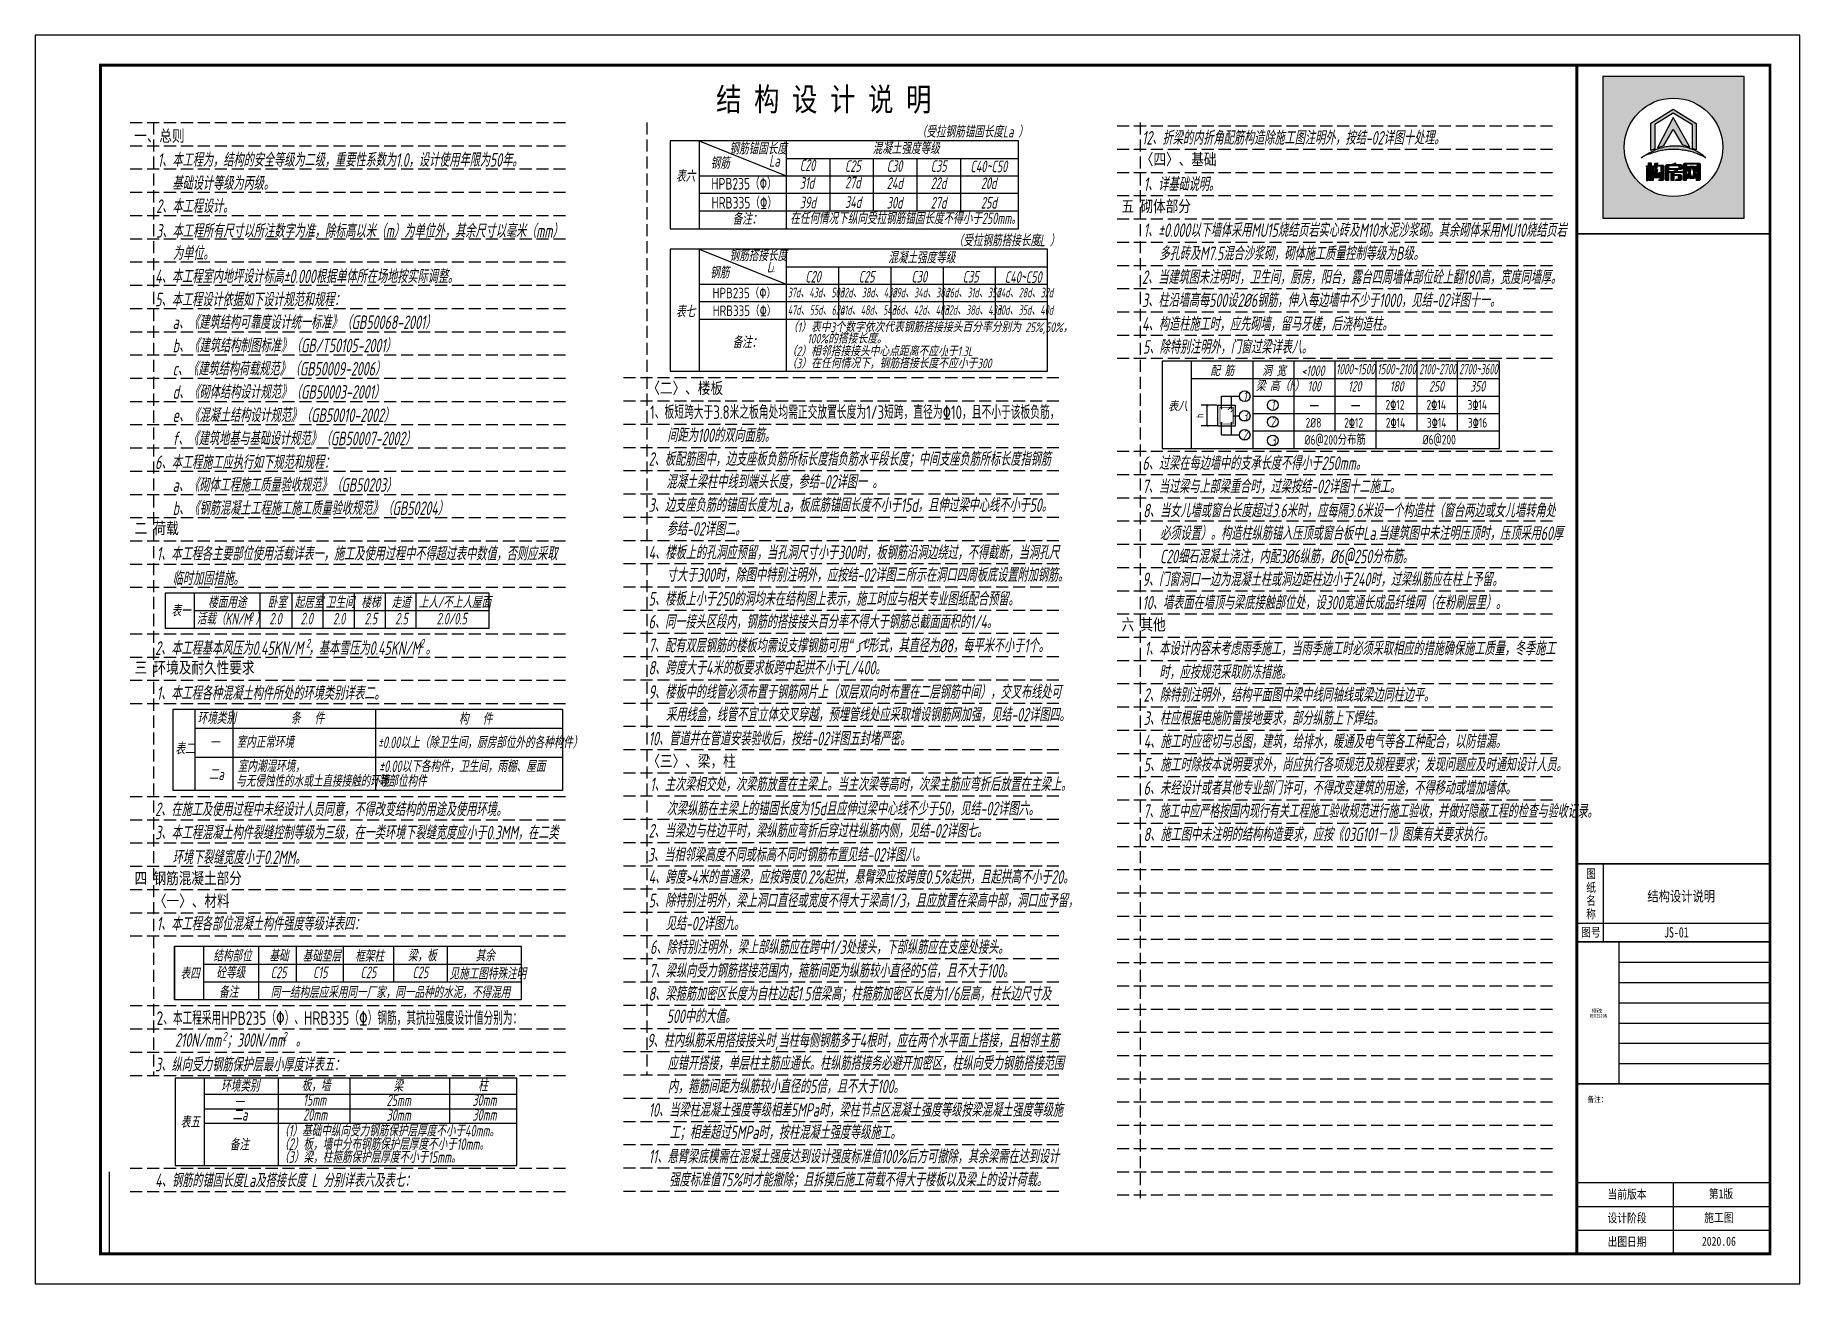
# Model space of a CAD drawing. Header units: millimetres. Extents: x -807114 to 558292, y -468455 to -61603.
# Drawn here: x -362413 to -325947, y -254641 to -228857 of the extents above; entities that cross this region are included whole.
import ezdxf
from ezdxf.enums import TextEntityAlignment as Align

# ---------------------------------------------------------------- set-up
doc = ezdxf.new("R2010")
doc.units = ezdxf.units.MM
doc.header["$LTSCALE"] = 1000
doc.linetypes.add('DASH', pattern=[0.35, 0.25, -0.1])
for name, color, linetype in [('1-剖面钢筋', 30, 'Continuous'), ('2-OTHER', 7, 'Continuous'), ('DIM_IDEN', 3, 'Continuous'), ('PUB_DIM', 3, 'Continuous'), ('PUB_TEXT', 3, 'Continuous'), ('PUB_TITLE', 4, 'Continuous'), ('建-文字', 7, 'Continuous'), ('标注1', 7, 'Continuous')]:
    doc.layers.add(name, color=color, linetype=linetype)
doc.styles.add('DIM_FONT', font='tssdeng.shx', dxfattribs={"width": 0.7, "bigfont": 'tssdchn.shx'})
doc.styles.add('LL', font='tssdeng.shx', dxfattribs={"width": 0.7, "height": 5, "bigfont": 'tssdchn.shx'})
doc.styles.add('TEXT', font='gbeitc.shx', dxfattribs={"width": 0.85, "bigfont": 'hztxt.shx'})
doc.styles.add('uni-黑体', font='simhei.ttf')
doc.styles.add('ZDBOX', font='simsun.ttc', dxfattribs={"width": 0.7})
doc.styles.add('宋体', font='simsun.ttc', dxfattribs={"width": 0.8})
doc.styles.add('黑体', font='', dxfattribs={"width": 0.85})
doc.styles.get('黑体').set_extended_font_data('SimHei')
doc.dimstyles.new('DIMN50', dxfattribs={"dimscale": 0.5, "dimtxt": 300, "dimasz": 100, "dimexe": 250, "dimexo": 300, "dimgap": 150, "dimtad": 1, "dimdec": 0, "dimzin": 0, "dimdsep": 46, "dimtxsty": 'DIM_FONT', "dimblk": 'ARCHTICK', "dimcen": 0.09, "dimclrt": 7, "dimazin": 2, "dimtfac": 1, "dimtdec": 0, "dimtix": 1, "dimtmove": 2, "dimatfit": 3, "dimfxl": 1, "dimtolj": 1, "dimtzin": 0, "dimarcsym": 0})

msp = doc.modelspace()

# ---------------------------------------------------------------- texts
at = {"style": 'ZDBOX', "width": 0.8}
for s, height, p in [('图', 184.2, (-330258, -246175.1)), ('纸', 184.2, (-330258, -246452.9)), ('名', 184.2, (-330258, -246721.3)), ('称', 184.2, (-330258, -247003.6)), ('图号', 184.17, (-330261.7, -247383.5)), ('备注：', 122.78, (-330126.8, -250830.7))]:
    msp.add_text(s, height=height, dxfattribs=at).set_placement(p, align=Align.MIDDLE)
for s, p in [('当前版本', (-329917, -252883.6)), ('第1版', (-327823.6, -252875.2)), ('设计阶段', (-329917, -253374.8)), ('施工图', (-327919.7, -253366.3)), ('出图日期', (-329917, -253865.9)), ('2020.06', (-327967.8, -253857.5))]:
    msp.add_text(s, height=184.17, dxfattribs=at).set_placement(p)
at = {"layer": 'PUB_TEXT'}
for s, height, style, width, p in [('结 构 设 计 说 明', 480, '宋体', 0.8, (-348341.9, -230419.5)), ('在任何情况下纵向受拉钢筋锚固长度不得小于250mm。', 240, 'TEXT', 0.75, (-346812.7, -232757.1)), ('4、本工程室内地坪设计标高%%P0.000根据单体所在场地按实际调整。', 280, 'TEXT', 0.75, (-359936.6, -233975.9))]:
    msp.add_text(s, height=height, dxfattribs=dict(at, style=style, width=width)).set_placement(p)
at = {"layer": 'PUB_TEXT', "color": 3, "style": '黑体', "width": 0.8}
for s, p in [('一、总则', (-360368.9, -231052.8)), ('〈四〉、基础', (-339564.5, -231537.6)), ('五 砌体部分', (-339962.6, -232505.8)), ('〈二〉、楼板', (-349762.9, -236261.6)), ('二 荷载', (-360359.4, -239155.8)), ('六 其他', (-339962.6, -241145.8)), ('三 环境及耐久性要求', (-360359.4, -242035.8)), ('〈三〉、梁，柱', (-349762.9, -243967)), ('四 钢筋混凝土部分', (-360359.4, -246385.8)), ('〈一〉、材料', (-359961.3, -246853.5))]:
    msp.add_text(s, height=238.99, dxfattribs=at).set_placement(p)
at = {"layer": 'PUB_TEXT', "color": 0}
for s, height, style, width, p in [('（受拉钢筋锚固长度La ）', 240, 'TEXT', 0.75, (-344197.4, -230966.9)), ('12、折梁的内折角配筋构造除施工图注明外，按结-02详图十处理。', 280, 'TEXT', 0.75, (-339539.8, -231114.5)), ('钢筋锚固长度', 240, 'TEXT', 0.75, (-348069.7, -231316.6)), ('混凝土强度等级', 240, 'TEXT', 0.75, (-345109.4, -231310.9)), ('1、本工程为，结构的安全等级为二级，重要性系数为1.0，设计使用年限为50年。', 280, 'TEXT', 0.75, (-359882.9, -231570.7)), ('钢筋', 240, 'TEXT', 0.75, (-348458.3, -231614.4)), ('La', 240, 'TEXT', 0.75, (-347245.6, -231570.7)), ('C20', 240, 'TEXT', 0.75, (-346612.7, -231660.1)), ('C25', 240, 'TEXT', 0.75, (-345679.6, -231678.1)), ('C30', 240, 'TEXT', 0.75, (-344815.2, -231678.1)), ('C35', 240, 'TEXT', 0.75, (-343907.1, -231678.1)), ('C40~C50', 240, 'TEXT', 0.75, (-343086.9, -231685.6)), ('基础设计等级为丙级。', 280, 'TEXT', 0.75, (-359583, -232050.7)), ('表六', 240, 'TEXT', 0.75, (-349172.3, -231885.5)), ('HPB235（%%130）', 240, 'LL', 0.75, (-348440.4, -232042.5)), ('31d', 240, 'TEXT', 0.75, (-346612.7, -232026.9)), ('27d', 240, 'TEXT', 0.75, (-345678, -232018.2)), ('24d', 240, 'TEXT', 0.75, (-344815.2, -232031.3)), ('22d', 240, 'TEXT', 0.75, (-343907.1, -232031.3)), ('20d', 240, 'TEXT', 0.75, (-342869.5, -232031.3)), ('1、详基础说明。', 280, 'TEXT', 0.75, (-339507.2, -232071.9)), ('2、本工程设计。', 280, 'TEXT', 0.75, (-359914.9, -232526.4)), ('HRB335（%%131）', 240, 'LL', 0.75, (-348437.2, -232435.2)), ('39d', 240, 'TEXT', 0.75, (-346612.7, -232431)), ('34d', 240, 'TEXT', 0.75, (-345678, -232422.4)), ('30d', 240, 'TEXT', 0.75, (-344815.2, -232435.4)), ('27d', 240, 'TEXT', 0.75, (-343907.1, -232435.4)), ('25d', 240, 'TEXT', 0.75, (-342869.5, -232435.4)), ('备注：', 240, 'TEXT', 0.75, (-348003.1, -232769)), ('3、本工程所有尺寸以所注数字为准，除标高以米（m）为单位外，其余尺寸以毫米（mm）', 280, 'TEXT', 0.75, (-359915.4, -233037.3)), ('（受拉钢筋搭接长度L ）', 240, 'TEXT', 0.75, (-343434.6, -233213.9)), ('1、%%p0.000以下墙体采用MU15烧结页岩实心砖及M10水泥沙浆砌。其余砌体采用MU10烧结页岩', 280, 'TEXT', 0.75, (-339507.2, -233021.3)), ('为单位。', 280, 'TEXT', 0.75, (-359570.6, -233495.9)), ('钢筋搭接长度', 240, 'TEXT', 0.75, (-348065.8, -233520.2)), ('混凝土强度等级', 240, 'TEXT', 0.75, (-344786.9, -233567.5)), ('L', 126, 'TEXT', 0.82, (-341680.4, -233208.6)), ('多孔砖及M7.5混合沙浆砌，砌体施工质量控制等级为B级。', 280, 'TEXT', 0.75, (-339184.4, -233502.8)), ('钢筋', 240, 'TEXT', 0.75, (-348468.3, -233876.9)), ('L', 216, 'TEXT', 0.85, (-347290.7, -233751.6)), ('L', 126, 'TEXT', 0.82, (-347195.3, -233748.5)), ('C20', 240, 'TEXT', 0.75, (-346498.1, -233963.4)), ('C25', 240, 'TEXT', 0.75, (-345396.1, -233963.4)), ('C30', 240, 'TEXT', 0.75, (-344305.5, -233963.4)), ('C35', 240, 'TEXT', 0.75, (-343245.3, -233963.4)), ('C40~C50', 240, 'TEXT', 0.75, (-342376.2, -233971.3)), ('2、当建筑图未注明时，卫生间，厨房，阳台，露台四周墙体部位砼上翻180高，宽度同墙厚。', 280, 'TEXT', 0.75, (-339539.8, -233992.9)), ('HPB235（%%130）', 216, 'LL', 0.8, (-348414.9, -234287.8)), ('37d、43d、50d', 198, 'TEXT', 0.7, (-346863.4, -234270.1)), ('32d、38d、43d', 198, 'TEXT', 0.7, (-345778.3, -234270.1)), ('29d、34d、38d', 198, 'TEXT', 0.7, (-344698.3, -234270.1)), ('26d、31d、35d', 198, 'TEXT', 0.7, (-343597.9, -234270.1)), ('24d、28d、32d', 198, 'TEXT', 0.7, (-342539.6, -234270.1)), ('5、本工程设计依据如下设计规范和规程：', 280, 'TEXT', 0.75, (-359936.6, -234455.9)), ('表七', 240, 'TEXT', 0.75, (-349172.3, -234683.2)), ('HRB335（%%131）', 216, 'LL', 0.8, (-348411.8, -234652.9)), ('47d、55d、62d', 198, 'TEXT', 0.7, (-346863.4, -234630.1)), ('41d、48d、54d', 198, 'TEXT', 0.7, (-345783.4, -234630.1)), ('36d、42d、48d', 198, 'TEXT', 0.7, (-344709.1, -234630.1)), ('32d、38d、43d', 198, 'TEXT', 0.7, (-343619.6, -234630.1)), ('30d、35d、40d', 198, 'TEXT', 0.7, (-342539.6, -234630.1)), ('3、柱沿墙高每500设2%%C6钢筋，伸入每边墙中不少于1000，见结-02详图十一。', 280, 'TEXT', 0.75, (-339539.8, -234469.7)), ('a、《建筑结构可靠度设计统一标准》（GB50068-2001）', 280, 'TEXT', 0.75, (-359573.5, -234923.8)), ('（1）表中3个数字依次代表钢筋搭接接头百分率分别为 25%,50%， ', 198, 'TEXT', 0.85, (-346860.9, -234986.2)), ('4、构造柱施工时，应先砌墙，留马牙槎，后浇构造柱。', 280, 'TEXT', 0.75, (-339539.8, -234960.3)), ('b、《建筑结构制图标准》（GB/T50105-2001）', 280, 'TEXT', 0.75, (-359573.5, -235403.8)), ('备注：', 240, 'TEXT', 0.75, (-348003.1, -235315.8)), ('100%的搭接长度。', 198, 'TEXT', 0.85, (-346458.6, -235222.5)), ('5、除特别注明外，门窗过梁详表八。', 280, 'TEXT', 0.75, (-339519.2, -235434.1)), ('c、《建筑结构荷载规范》（GB50009-2006）', 280, 'TEXT', 0.75, (-359573.5, -235883.8)), ('（2）相邻搭接接头中心点距离不应小于1.3L', 198, 'TEXT', 0.85, (-346884.7, -235483.1)), ('（3）在任何情况下，钢筋搭接长度不应小于300', 198, 'TEXT', 0.85, (-346884.7, -235733.4)), ('L', 126, 'TEXT', 0.82, (-343628.8, -235480.6)), ('配 筋', 216, 'TEXT', 0.8, (-338129, -235893.7)), ('洞 宽', 216, 'TEXT', 0.8, (-337056.2, -235893.7)), ('d、《砌体结构设计规范》（GB50003-2001）', 280, 'TEXT', 0.75, (-359573.5, -236363.8)), ('梁 高（h）', 216, 'TEXT', 0.75, (-337186.9, -236205.5)), ('e、《混凝土结构设计规范》（GB50010-2002）', 280, 'TEXT', 0.75, (-359573.5, -236843.8)), ('1、板短跨大于3.8米之板角处均需正交放置长度为1/3短跨，直径为%%13110，且不小于该板负筋，', 280, 'DIM_FONT', 0.72, (-349705.6, -236781.4)), ('表八', 216, 'TEXT', 0.85, (-339003.4, -236624.9)), ('2%%13112', 198, 'LL', 0.75, (-334507, -236586.2)), ('2%%13114', 198, 'LL', 0.75, (-333658.6, -236586.2)), ('3%%13114', 198, 'LL', 0.75, (-332812.5, -236586.2)), ('f、《建筑地基与基础设计规范》（GB50007-2002）', 280, 'TEXT', 0.75, (-359573.5, -237323.8)), ('间距为100的双向面筋。', 280, 'TEXT', 0.75, (-349353.3, -237258.5)), ('2%%c8', 198, 'LL', 0.75, (-336158.1, -236958.5)), ('2%%13112', 198, 'LL', 0.75, (-335362.2, -236958.5)), ('2%%13114', 198, 'LL', 0.75, (-334500.3, -236958.5)), ('3%%13114', 198, 'LL', 0.75, (-333651.9, -236958.5)), ('3%%13116', 198, 'LL', 0.75, (-332805.8, -236958.5)), ('%%c6@200', 198, 'LL', 0.75, (-333738.4, -237307.3)), ('6、本工程施工应执行如下规范和规程：', 280, 'TEXT', 0.75, (-359936.6, -237815.9)), ('2、板配筋图中，边支座板负筋所标长度指负筋水平段长度；中间支座负筋所标长度指钢筋', 280, 'TEXT', 0.75, (-349738.2, -237748.2)), ('6、过梁在每边墙中的支承长度不得小于250mm。', 280, 'TEXT', 0.75, (-339531.3, -237834.1)), ('a、《砌体工程施工质量验收规范》（GB50203）', 280, 'TEXT', 0.75, (-359573.5, -238283.8)), ('混凝土梁柱中线到端头长度，参结-02详图一 。', 280, 'TEXT', 0.75, (-349372.5, -238217.9)), ('7、当过梁与上部梁重合时，过梁按结-02详图十二施工。', 280, 'TEXT', 0.75, (-339531.3, -238314.1)), ('b、《钢筋混凝土工程施工施工质量验收规范》（GB50204）', 280, 'TEXT', 0.75, (-359573.5, -238763.8)), ('3、边支座负筋的锚固长度为La，板底筋锚固长度不小于15d，且伸过梁中心线不小于50。', 280, 'TEXT', 0.75, (-349738.2, -238699.9)), ('8、当女儿墙或窗台长度超过3.6米时，应每隔3.6米设一个构造柱（窗台两边或女儿墙转角处', 280, 'TEXT', 0.75, (-339515.9, -238812.7)), ('参结-02详图二。', 280, 'TEXT', 0.75, (-349365.8, -239190.7)), ('必须设置）。构造柱纵筋锚入压顶或窗台板中La.当建筑图中未注明压顶时，压顶采用60厚', 280, 'TEXT', 0.75, (-339169, -239281.4)), ('1、本工程各主要部位使用活载详表一，施工及使用过程中不得超过表中数值，否则应采取', 280, 'TEXT', 0.75, (-359904, -239704.3)), ('4、楼板上的孔洞应预留，当孔洞尺寸小于300时，板钢筋沿洞边绕过，不得截断，当洞孔尺', 280, 'TEXT', 0.75, (-349738.2, -239679.4)), ('C20细石混凝土浇注，内配3%%c6纵筋，%%c6@250分布筋。', 280, 'TEXT', 0.75, (-339169, -239761.4)), ('临时加固措施。', 280, 'TEXT', 0.75, (-359577.8, -240213.4)), ('寸大于300时，除图中特别注明外，应按结-02详图三所示在洞口四周板底设置附加钢筋。', 280, 'TEXT', 0.75, (-349365.8, -240143.2)), ('9、门窗洞口一边为混凝土柱或洞边距柱边小于240时，过梁纵筋应在柱上予留。', 280, 'TEXT', 0.75, (-339531.3, -240234.1)), ('表一', 240, 'TEXT', 0.75, (-359599.1, -240861.8)), ('楼面用途', 240, 'TEXT', 0.75, (-358842.5, -240686.4)), ('卧室', 240, 'TEXT', 0.75, (-357611.2, -240686.4)), ('起居室', 240, 'TEXT', 0.75, (-357055.1, -240686.4)), ('卫生间', 240, 'TEXT', 0.75, (-356409.9, -240686.4)), ('楼梯', 240, 'TEXT', 0.75, (-355677, -240686.4)), ('走道', 240, 'TEXT', 0.75, (-355052.7, -240686.4)), ('上人/不上人屋面', 240, 'TEXT', 0.75, (-354489.8, -240686.4)), ('5、楼板上小于250的洞均未在结构图上表示，施工时应与相关专业图纸配合预留。', 280, 'TEXT', 0.75, (-349738.2, -240636.4)), ('10、墙表面在墙顶与梁底接触部位处，设300宽通长成品纤维网（在粉刷层里）。', 280, 'TEXT', 0.75, (-339531.3, -240714.1)), ('活载（KN/M ）', 240, 'TEXT', 0.75, (-359077.7, -241029.2)), ('2.0', 240, 'TEXT', 0.75, (-357576.1, -241025)), ('2.0', 240, 'TEXT', 0.75, (-356931.7, -241023.6)), ('2.0', 240, 'TEXT', 0.75, (-356262.4, -241025)), ('2.5', 240, 'TEXT', 0.75, (-355610, -241025)), ('2.5', 240, 'TEXT', 0.75, (-354975.1, -241025)), ('2.0/0.5', 240, 'TEXT', 0.75, (-354120.5, -241025)), ('6、同一接头区段内，钢筋的搭接接头百分率不得大于钢筋总截面面积的1/4。', 280, 'TEXT', 0.75, (-349738.2, -241109.6)), ('2、本工程基本风压为0.45KN/M ，基本雪压为0.45KN/M 。', 280, 'TEXT', 0.75, (-359936.6, -241654.3)), ('7、配有双层钢筋的楼板均需设支撑钢筋可用“  ”形式，其直径为%%C8，每平米不小于1个。', 280, 'TEXT', 0.75, (-349738.2, -241601.1)), ('1、本设计内容未考虑雨季施工，当雨季施工时必须采取相应的措施确保施工质量，冬季施工', 280, 'TEXT', 0.75, (-339486.8, -241661.3)), ('8、跨度大于4米的板要求板跨中起拱不小于L/400。', 280, 'TEXT', 0.75, (-349738.2, -242059.7)), ('时，应按规范采取防冻措施。', 280, 'TEXT', 0.75, (-339184.4, -242148)), ('1、本工程各种混凝土构件所处的环境类别详表二。', 280, 'TEXT', 0.75, (-359904, -242584.3)), ('9、楼板中的线管必须布置于钢筋网片上（双层双向时布置在二层钢筋中间），交叉布线处可', 280, 'TEXT', 0.75, (-349738.2, -242559.4)), ('2、除特别注明外，结构平面图中梁中线同轴线或梁边同柱边平。', 280, 'TEXT', 0.75, (-339507.2, -242621.3)), ('环境类别', 240, 'TEXT', 0.75, (-359060.6, -243079.5)), ('条   件', 240, 'TEXT', 0.75, (-357131.6, -243079.5)), ('构   件', 240, 'TEXT', 0.75, (-353658, -243093.5)), ('采用线盒，线管不宜立体交叉穿越，预埋管线处应采取增设钢筋网加强，见结-02详图四。', 280, 'TEXT', 0.75, (-349382.8, -243028)), ('3、柱应根据电施防雷接地要求，部分纵筋上下焊结。', 280, 'TEXT', 0.75, (-339507.2, -243101.3)), ('10、管道井在管道安装验收后，按结-02详图五封堵严密。', 280, 'TEXT', 0.75, (-349738.2, -243523.2)), ('表二', 240, 'TEXT', 0.75, (-359520.7, -243711)), ('一', 240, 'TEXT', 0.75, (-358806.8, -243583.2)), ('室内正常环境', 240, 'TEXT', 0.75, (-358256.2, -243574.2)), ('%%p0.00以上（除卫生间，厨房部位外的各种构件）', 240, 'TEXT', 0.75, (-355333.7, -243580.8)), ('4、施工时应密切与总图，建筑，给排水，暖通及电气等各工种配合，以防错漏。', 280, 'TEXT', 0.75, (-339507.2, -243581.3)), ('室内潮湿环境，', 240, 'TEXT', 0.75, (-358231.1, -244071.1)), ('%%p0.00以下各构件，卫生间，雨棚、屋面', 240, 'TEXT', 0.75, (-355307.9, -244074.9)), ('5、施工时除按本说明要求外，尚应执行各项规范及规程要求；发现问题应及时通知设计人员。', 280, 'TEXT', 0.75, (-339507.2, -244061.3)), ('二a', 240, 'TEXT', 0.75, (-358823.8, -244239.7)), ('与无侵蚀性的水或土直接接触的环境', 240, 'TEXT', 0.75, (-358264.9, -244378.2)), ('等部位构件', 240, 'TEXT', 0.75, (-355317.8, -244378.4)), ('1、主次梁相交处，次梁筋放置在主梁上。当主次梁等高时，次梁主筋应弯折后放置在主梁上。', 280, 'TEXT', 0.75, (-349705.6, -244467.6)), ('6、未经设计或者其他专业部门许可，不得改变建筑的用途，不得移动或增加墙体。', 280, 'TEXT', 0.75, (-339507.2, -244541.3)), ('2、在施工及使用过程中未经设计人员同意，不得改变结构的用途及使用环境。', 280, 'TEXT', 0.75, (-359936.6, -244984.3)), ('次梁纵筋在主梁上的锚固长度为15d且应伸过梁中心线不少于50，见结-02详图六。', 280, 'TEXT', 0.75, (-349365.8, -244967.5)), ('7、施工中应严格按国内现行有关工程施工验收规范进行施工验收，并做好隐蔽工程的检查与验收记录。', 280, 'TEXT', 0.7, (-339507.2, -245021.3)), ('3、本工程混凝土构件裂缝控制等级为三级，在一类环境下裂缝宽度应小于0.3MM，在二类', 280, 'TEXT', 0.75, (-359936.6, -245464.3)), ('2、当梁边与柱边平时，梁纵筋应弯折后穿过柱纵筋内侧，见结-02详图七。', 280, 'TEXT', 0.75, (-349738.2, -245425.5)), ('8、施工图中未注明的结构构造要求，应按《03G101－1》图集有关要求执行。', 280, 'TEXT', 0.75, (-339507.2, -245501.3)), ('环境下裂缝宽度小于0.2MM。', 280, 'TEXT', 0.75, (-359577.8, -245974.3)), ('3、当相邻梁高度不同或标高不同时钢筋布置见结-02详图八。', 280, 'TEXT', 0.75, (-349755.2, -245921.7)), ('4、跨度>4米的普通梁，应按跨度0.2%起拱，悬臂梁应按跨度0.5%起拱，且起拱高不小于20。', 280, 'TEXT', 0.75, (-349738.2, -246381.1)), ('5、除特别注明外，梁上洞口直径或宽度不得大于梁高1/3，且应放置在梁高中部，洞口应予留，', 280, 'TEXT', 0.75, (-349738.2, -246868.5)), ('1、本工程各部位混凝土构件强度等级详表四：', 280, 'TEXT', 0.75, (-359904, -247347.2)), ('见结-02详图九。', 280, 'TEXT', 0.75, (-349387.1, -247342.3)), ('6、除特别注明外，梁上部纵筋应在跨中1/3处接头，下部纵筋应在支座处接头。', 280, 'TEXT', 0.75, (-349707.1, -247830.4)), ('结构部位', 240, 'TEXT', 0.75, (-358735.9, -247988)), ('基础', 240, 'TEXT', 0.75, (-357576.2, -247985)), ('基础垫层', 240, 'TEXT', 0.75, (-356889.4, -247991.3)), ('框架柱', 240, 'TEXT', 0.75, (-355802.8, -247993.9)), ('梁，板', 240, 'TEXT', 0.75, (-354712.4, -247983.6)), ('其余', 240, 'TEXT', 0.75, (-353314, -247984.9)), ('表四', 240, 'TEXT', 0.75, (-359413.4, -248351.7)), ('砼等级', 240, 'TEXT', 0.75, (-358672.9, -248335.9)), ('C25', 240, 'TEXT', 0.75, (-357548, -248331)), ('C15', 240, 'TEXT', 0.75, (-356672.8, -248331)), ('C25', 240, 'TEXT', 0.75, (-355691.5, -248331)), ('C25', 240, 'TEXT', 0.75, (-354617.4, -248331)), ('见施工图特殊注明', 240, 'TEXT', 0.75, (-353855.3, -248357.5)), ('7、梁纵向受力钢筋搭接范围内，箍筋间距为纵筋较小直径的5倍，且不大于100。', 280, 'TEXT', 0.75, (-349720.9, -248317.5)), ('备注', 240, 'TEXT', 0.75, (-358616.2, -248738.7)), ('同一结构层应采用同一厂家，同一品种的水泥，不得混用', 240, 'TEXT', 0.75, (-357548.6, -248742.1)), ('8、梁箍筋加密区长度为自柱边起1.5倍梁高；柱箍筋加密区长度为1/6层高，柱长边尺寸及', 280, 'TEXT', 0.75, (-349738.2, -248794.6)), ('2、本工程采用HPB235（%%130）、HRB335（%%131）钢筋，其抗拉强度设计值分别为：', 280, 'DIM_FONT', 0.75, (-359904, -249294.9)), ('500中的大值。', 280, 'TEXT', 0.75, (-349365.8, -249258)), ('210N/mm ；300N/mm  。', 280, 'TEXT', 0.75, (-359524.1, -249748.7)), ('2', 180, 'TEXT', 0.75, (-358540.2, -249622.9)), ('2', 180, 'TEXT', 0.75, (-357301.7, -249622.9)), ('9、柱内纵筋采用搭接接头时,当柱每侧钢筋多于4根时，应在两个水平面上搭接，且相邻主筋', 280, 'TEXT', 0.75, (-349770, -249758.7)), ('3、纵向受力钢筋保护层最小厚度详表五：', 280, 'TEXT', 0.75, (-359936.6, -250255.4)), ('应错开搭接，单层柱主筋应通长。柱纵筋搭接务必避开加密区，柱纵向受力钢筋搭接范围', 280, 'TEXT', 0.75, (-349346.8, -250228.3)), ('环境类别', 240, 'TEXT', 0.75, (-358574.6, -250674.9)), ('板，墙', 240, 'TEXT', 0.75, (-356907.9, -250664.2)), ('梁', 240, 'TEXT', 0.75, (-355012.3, -250674)), ('柱', 240, 'TEXT', 0.75, (-353260.5, -250667.1)), ('内，箍筋间距为纵筋较小直径的5倍，且不大于100。', 280, 'TEXT', 0.75, (-349341.4, -250707)), ('一', 240, 'TEXT', 0.75, (-358298.4, -251012.2)), ('15mm', 240, 'TEXT', 0.75, (-356877.5, -250967.6)), ('25mm', 240, 'TEXT', 0.75, (-355154.9, -250974.4)), ('30mm', 240, 'TEXT', 0.75, (-353379.8, -250969.6)), ('10、当梁柱混凝土强度等级相差5MPa时，梁柱节点区混凝土强度等级按梁混凝土强度等级施', 280, 'TEXT', 0.75, (-349738.2, -251192.7)), ('表五', 240, 'TEXT', 0.75, (-359408.8, -251423.1)), ('二a', 240, 'TEXT', 0.75, (-358334.8, -251272.8)), ('20mm', 240, 'TEXT', 0.75, (-356877.5, -251274)), ('30mm', 240, 'TEXT', 0.75, (-355154.9, -251278.8)), ('30mm', 240, 'TEXT', 0.75, (-353379.8, -251274)), ('（1）基础中纵向受力钢筋保护层厚度不小于40mm。', 240, 'TEXT', 0.75, (-357373.9, -251600.9)), ('（2）板，墙中分布钢筋保护层厚度不小于10mm。', 240, 'TEXT', 0.75, (-357373.9, -251878.3)), ('工；相差超过5MPa时，按柱混凝土强度等级施工。', 280, 'TEXT', 0.75, (-349306.7, -251655.8)), ('备注', 240, 'TEXT', 0.75, (-358394.5, -251890)), ('（3）梁，柱箍筋保护层厚度不小于15mm。', 240, 'TEXT', 0.75, (-357373.9, -252146.2)), ('11、悬臂梁底模需在混凝土强度达到设计强度标准值100%后方可撤除，其余梁需在达到设计', 280, 'TEXT', 0.75, (-349738.2, -252154.5)), ('4、钢筋的锚固长度La及搭接长度 L 分别详表六及表七：', 280, 'TEXT', 0.75, (-359936.6, -252647.5)), ('强度标准值75%时才能撤除；且拆摸后施工荷载不得大于楼板以及梁上的设计荷载。', 280, 'TEXT', 0.75, (-349312, -252633.4))]:
    msp.add_text(s, height=height, dxfattribs=dict(at, style=style, width=width)).set_placement(p)
for s, height, style, width, p in [('<1000', 216, 'TEXT', 0.8, (-336006.9, -235784.6)), ('1000~1500', 216, 'TEXT', 0.75, (-335128.2, -235750.7)), ('1500~2100', 216, 'TEXT', 0.75, (-334277.4, -235750.7)), ('2100~2700', 216, 'TEXT', 0.7, (-333428, -235751.4)), ('2700~3600', 216, 'TEXT', 0.7, (-332587, -235751.4)), ('1', 216, 'TEXT', 0.75, (-337412.4, -236311.2)), ('100', 216, 'TEXT', 0.8, (-335981.4, -236106.6)), ('120', 216, 'TEXT', 0.8, (-335142.9, -236106.6)), ('180', 216, 'TEXT', 0.8, (-334276.1, -236106.6)), ('250', 216, 'TEXT', 0.8, (-333454, -236106.6)), ('350', 216, 'TEXT', 0.8, (-332602.1, -236106.6)), ('3', 216, 'TEXT', 0.75, (-337412.4, -236717.3)), ('1', 216, 'TEXT', 0.75, (-336838.2, -236497.1)), ('2', 216, 'TEXT', 0.75, (-337412.4, -237108)), ('2', 216, 'TEXT', 0.75, (-336835.1, -236838.2)), ('3', 216, 'TEXT', 0.75, (-336829, -237226.9)), ('%%c6@200分布筋', 198, 'LL', 0.75, (-335546.8, -237208.2))]:
    msp.add_text(s, height=height, dxfattribs=dict(at, style=style, width=width)).set_placement(p, align=Align.MIDDLE)
at = {"layer": 'PUB_TEXT', "color": 0, "style": 'TEXT', "width": 0.75}
for p in [(-357994.8, -240774), (-356816, -241323), (-354462.1, -241323)]:
    msp.add_text('2', height=180, dxfattribs=at).set_placement(p, align=Align.TOP_LEFT)
at = {"layer": 'PUB_TEXT', "color": 8, "style": '宋体'}
msp.add_text('修改', height=78.05, dxfattribs=at).set_placement((-330245.6, -249042.7))
at = {"layer": 'PUB_TEXT', "color": 8, "style": '宋体', "width": 0.7}
msp.add_text('REVISION', height=78.05, dxfattribs=at).set_placement((-330288.1, -249170.8), align=Align.BOTTOM_LEFT)
at = {"layer": '建-文字', "style": 'uni-黑体'}
for s, width, p in [('结构设计说明', 0.8, (-329095.6, -246744.7)), ('JS-01', 0.7, (-328750.3, -247490.9))]:
    msp.add_text(s, height=213.77, dxfattribs=dict(at, width=width)).set_placement(p)

# ---------------------------------------------------------------- blocks, each defined once
blk = doc.blocks.new('_ArchTick')
at = {"color": 0, "linetype": 'ByBlock', "const_width": 0.15}
blk.add_lwpolyline([(-0.5, -0.5), (0.5, 0.5)], dxfattribs=at)
blk = doc.blocks.new('*D9008')
at = {"layer": 'Defpoints', "color": 0}
for p in [(-338193, -236499), (-337841, -236499), (-337841, -236926)]:
    blk.add_point(p, dxfattribs=at)
at = {"layer": 'PUB_DIM', "color": 0, "lineweight": -2}
for p, q in [((-337991, -236499), (-338318, -236499)), ((-338193, -236926), (-338193, -236499)), ((-337991, -236926), (-338318, -236926))]:
    blk.add_line(p, q, dxfattribs=at)
at = {"layer": 'PUB_DIM', "color": 0, "linetype": 'ByBlock', "lineweight": -2, "xscale": 50, "yscale": 50, "zscale": 50}
for p, rotation in [((-338193, -236499), 90), ((-338193, -236926), 270)]:
    blk.add_blockref('_ArchTick', p, dxfattribs=dict(at, rotation=rotation))
at = {"layer": 'PUB_DIM', "color": 7, "insert": (-338343, -236713), "char_height": 150, "attachment_point": 5, "rotation": 90, "style": 'DIM_FONT'}
blk.add_mtext('\\A1;h', dxfattribs=at)
blk = doc.blocks.new('sadasfafa')
h = blk.add_hatch(color=252)
h.dxf.hatch_style = 1
h.paths.add_polyline_path([(1853311, -2488040), (1853311, -2490368), (1855639, -2490368), (1855639, -2488040)])
h.paths.add_polyline_path([(1855286, -2489204, 1), (1853664, -2489204, 1)], flags=16)
edge = h.paths.add_edge_path(flags=0)
edge.add_spline(control_points=[(1853945, -2489376), (1853935, -2489385), (1854022, -2489327), (1854064, -2489324), (1854178, -2489280), (1854273, -2489257), (1854375, -2489242), (1854470, -2489236), (1854555, -2489239), (1854630, -2489250), (1854700, -2489259), (1854781, -2489280), (1854854, -2489303), (1854917, -2489335), (1854967, -2489354), (1854993, -2489368), (1855014, -2489382), (1854982, -2489354), (1854965, -2489332), (1854910, -2489297), (1854854, -2489260), (1854784, -2489234), (1854713, -2489206), (1854640, -2489189), (1854569, -2489179), (1854497, -2489176), (1854414, -2489178), (1854321, -2489198), (1854229, -2489222), (1854147, -2489257), (1854080, -2489292), (1854021, -2489325), (1853977, -2489352), (1853953, -2489369), (1853945, -2489376)], knot_values=[0, 0, 0, 0, 114.670179, 423.637006, 763.89867, 1083.683754, 1343.405239, 1688.07646, 1952.326814, 2113.699055, 2375.693807, 2595.188681, 2872.839541, 3068.155951, 3238.592156, 3348.056762, 3361.095167, 3431.805845, 3527.265261, 3733.200323, 3952.805082, 4160.23278, 4398.128766, 4650.488133, 4837.16968, 5050.428326, 5308.684497, 5588.159898, 5913.430939, 6163.12325, 6398.139207, 6601.625078, 6772.549769, 6871.149972, 6871.149972, 6871.149972, 6871.149972], degree=3, periodic=1)
h.paths.add_polyline_path([(1854530, -2489580), (1854534, -2489580), (1854534, -2489603), (1854618, -2489603), (1854618, -2489621), (1854481, -2489621), (1854481, -2489650), (1854589, -2489650), (1854599, -2489656), (1854606, -2489666), (1854606, -2489733), (1854600, -2489742), (1854590, -2489750), (1854506, -2489750), (1854514, -2489740), (1854518, -2489731), (1854552, -2489731), (1854558, -2489728), (1854560, -2489721), (1854560, -2489675), (1854558, -2489670), (1854553, -2489667), (1854481, -2489667), (1854481, -2489750), (1854436, -2489750), (1854436, -2489626), (1854433, -2489621), (1854406, -2489621), (1854406, -2489603), (1854488, -2489603), (1854488, -2489590)], flags=0)
h.paths.add_polyline_path([(1854486, -2489468), (1854506, -2489461), (1854506, -2489485), (1854510, -2489489), (1854601, -2489489), (1854609, -2489494), (1854615, -2489502), (1854615, -2489556), (1854607, -2489564), (1854599, -2489569), (1854401, -2489569), (1854394, -2489573), (1854394, -2489750), (1854349, -2489750), (1854349, -2489504), (1854355, -2489495), (1854367, -2489489), (1854462, -2489489), (1854462, -2489474)], flags=0)
h.paths.add_polyline_path([(1854394, -2489554), (1854394, -2489512), (1854404, -2489506), (1854562, -2489506), (1854570, -2489513), (1854570, -2489554)], flags=0)
h.paths.add_polyline_path([(1854214, -2489569), (1854203, -2489632), (1854193, -2489683), (1854194, -2489689), (1854218, -2489689), (1854220, -2489683), (1854214, -2489633), (1854254, -2489614), (1854263, -2489686), (1854263, -2489700), (1854255, -2489709), (1854159, -2489709), (1854150, -2489702), (1854148, -2489692), (1854173, -2489569)], flags=0)
h.paths.add_polyline_path([(1854187, -2489466), (1854213, -2489458), (1854207, -2489496), (1854296, -2489496), (1854305, -2489498), (1854312, -2489505), (1854314, -2489513), (1854314, -2489733), (1854310, -2489741), (1854301, -2489750), (1854231, -2489750), (1854238, -2489741), (1854243, -2489730), (1854261, -2489730), (1854268, -2489727), (1854270, -2489720), (1854270, -2489531), (1854270, -2489526), (1854267, -2489521), (1854260, -2489516), (1854202, -2489516), (1854201, -2489534), (1854196, -2489558), (1854150, -2489558), (1854159, -2489535), (1854165, -2489504), (1854167, -2489471)], flags=0)
h.paths.add_polyline_path([(1854140, -2489544), (1854140, -2489750), (1854114, -2489750), (1854114, -2489544)], flags=0)
h.paths.add_polyline_path([(1854056, -2489544), (1854053, -2489750), (1854031, -2489750), (1854031, -2489544)], flags=0)
h.paths.add_polyline_path([(1854107, -2489459), (1854107, -2489508), (1854139, -2489508), (1854139, -2489527), (1854107, -2489527), (1854107, -2489750), (1854062, -2489750), (1854062, -2489527), (1854029, -2489527), (1854029, -2489508), (1854062, -2489508), (1854062, -2489459)], flags=0)
h.paths.add_polyline_path([(1854209, -2489211), (1854471, -2488714), (1854743, -2489200), (1854618, -2489155), (1854470, -2488913), (1854318, -2489172)], flags=0)
h.paths.add_polyline_path([(1854102, -2488808), (1854470, -2488575), (1854848, -2488810), (1854848, -2489247), (1854790, -2489223), (1854790, -2488832), (1854471, -2488643), (1854168, -2488829), (1854168, -2489231), (1854102, -2489257)], flags=0)
h.paths.add_polyline_path([(1854685, -2489750), (1854641, -2489750), (1854641, -2489488), (1854641, -2489484), (1854646, -2489475), (1854656, -2489467), (1854898, -2489467), (1854907, -2489471), (1854916, -2489478), (1854916, -2489731), (1854908, -2489743), (1854902, -2489750), (1854847, -2489750), (1854858, -2489732), (1854866, -2489731), (1854869, -2489724), (1854869, -2489718), (1854867, -2489718), (1854836, -2489718), (1854826, -2489684), (1854814, -2489718), (1854746, -2489718), (1854736, -2489684), (1854722, -2489718), (1854689, -2489718), (1854689, -2489709), (1854691, -2489709), (1854720, -2489621), (1854685, -2489512)], flags=0)
h.paths.add_polyline_path([(1854779, -2489518), (1854809, -2489621), (1854781, -2489709), (1854777, -2489709), (1854750, -2489621), (1854775, -2489518)], flags=0)
h = blk.add_hatch(color=7)
h.dxf.hatch_style = 1
h.paths.add_polyline_path([(1854102, -2489257), (1854168, -2489231), (1854168, -2488829), (1854471, -2488643), (1854790, -2488832), (1854790, -2489223), (1854848, -2489247), (1854848, -2488810), (1854470, -2488575), (1854102, -2488808)])
h = blk.add_hatch(color=7)
h.dxf.hatch_style = 1
h.paths.add_polyline_path([(1854318, -2489172), (1854470, -2488913), (1854618, -2489155), (1854743, -2489200), (1854471, -2488714), (1854209, -2489211)])
h = blk.add_hatch(color=7)
h.dxf.hatch_style = 1
edge = h.paths.add_edge_path()
edge.add_spline(control_points=[(1853945, -2489376), (1853953, -2489369), (1853977, -2489352), (1854021, -2489325), (1854080, -2489292), (1854147, -2489257), (1854229, -2489222), (1854321, -2489198), (1854414, -2489178), (1854497, -2489176), (1854569, -2489179), (1854640, -2489189), (1854713, -2489206), (1854784, -2489234), (1854854, -2489260), (1854910, -2489297), (1854965, -2489332), (1854982, -2489354), (1855014, -2489382), (1854993, -2489368), (1854967, -2489354), (1854917, -2489335), (1854854, -2489303), (1854781, -2489280), (1854700, -2489259), (1854630, -2489250), (1854555, -2489239), (1854470, -2489236), (1854375, -2489242), (1854273, -2489257), (1854178, -2489280), (1854064, -2489324), (1854022, -2489327), (1853935, -2489385), (1853945, -2489376)], knot_values=[0, 0, 0, 0, 98.600203, 269.524894, 473.010766, 708.026723, 957.719033, 1282.990074, 1562.465475, 1820.721647, 2033.980292, 2220.661839, 2473.021206, 2710.917192, 2918.34489, 3137.949649, 3343.884711, 3439.344127, 3510.054805, 3523.09321, 3632.557816, 3802.994021, 3998.310431, 4275.961291, 4495.456165, 4757.450917, 4918.823158, 5183.073513, 5527.744733, 5787.466218, 6107.251302, 6447.512966, 6756.479793, 6871.149972, 6871.149972, 6871.149972, 6871.149972], degree=3, periodic=1)
h = blk.add_hatch(color=7)
h.dxf.hatch_style = 1
h.paths.add_polyline_path([(1854062, -2489459), (1854062, -2489508), (1854029, -2489508), (1854029, -2489527), (1854062, -2489527), (1854062, -2489750), (1854107, -2489750), (1854107, -2489527), (1854139, -2489527), (1854139, -2489508), (1854107, -2489508), (1854107, -2489459)])
h = blk.add_hatch(color=7)
h.dxf.hatch_style = 1
h.paths.add_polyline_path([(1854167, -2489471), (1854165, -2489504), (1854159, -2489535), (1854150, -2489558), (1854196, -2489558), (1854201, -2489534), (1854202, -2489516), (1854260, -2489516), (1854267, -2489521), (1854270, -2489526), (1854270, -2489531), (1854270, -2489720), (1854268, -2489727), (1854261, -2489730), (1854243, -2489730), (1854238, -2489741), (1854231, -2489750), (1854301, -2489750), (1854310, -2489741), (1854314, -2489733), (1854314, -2489513), (1854312, -2489505), (1854305, -2489498), (1854296, -2489496), (1854207, -2489496), (1854213, -2489458), (1854187, -2489466)])
h = blk.add_hatch(color=7)
h.dxf.hatch_style = 1
h.paths.add_polyline_path([(1854462, -2489474), (1854462, -2489489), (1854367, -2489489), (1854355, -2489495), (1854349, -2489504), (1854349, -2489750), (1854394, -2489750), (1854394, -2489573), (1854401, -2489569), (1854599, -2489569), (1854607, -2489564), (1854615, -2489556), (1854615, -2489502), (1854609, -2489494), (1854601, -2489489), (1854510, -2489489), (1854506, -2489485), (1854506, -2489461), (1854486, -2489468)])
h.paths.add_polyline_path([(1854394, -2489554), (1854394, -2489512), (1854404, -2489506), (1854562, -2489506), (1854570, -2489513), (1854570, -2489554)], flags=16)
h = blk.add_hatch(color=7)
h.dxf.hatch_style = 1
h.paths.add_polyline_path([(1854685, -2489512), (1854685, -2489493), (1854693, -2489483), (1854862, -2489483), (1854869, -2489491), (1854869, -2489724), (1854866, -2489731), (1854858, -2489732), (1854847, -2489750), (1854902, -2489750), (1854908, -2489743), (1854916, -2489731), (1854916, -2489478), (1854907, -2489471), (1854898, -2489467), (1854656, -2489467), (1854646, -2489475), (1854641, -2489484), (1854641, -2489488), (1854641, -2489750), (1854685, -2489750)])
h = blk.add_hatch(color=7)
h.dxf.hatch_style = 1
h.paths.add_polyline_path([(1854866, -2489709), (1854840, -2489621), (1854866, -2489512), (1854836, -2489512), (1854824, -2489558), (1854808, -2489512), (1854745, -2489512), (1854734, -2489557), (1854719, -2489512), (1854689, -2489512), (1854720, -2489621), (1854691, -2489709), (1854689, -2489709), (1854689, -2489710), (1854689, -2489718), (1854722, -2489718), (1854736, -2489684), (1854746, -2489718), (1854814, -2489718), (1854826, -2489684), (1854836, -2489718), (1854867, -2489718), (1854867, -2489709)])
h.paths.add_polyline_path([(1854779, -2489518), (1854809, -2489621), (1854781, -2489709), (1854777, -2489709), (1854750, -2489621), (1854775, -2489518)], flags=16)
h = blk.add_hatch(color=7)
h.dxf.hatch_style = 1
h.paths.add_polyline_path([(1854031, -2489544), (1854031, -2489750), (1854053, -2489750), (1854056, -2489544)])
h = blk.add_hatch(color=7)
h.dxf.hatch_style = 1
h.paths.add_polyline_path([(1854114, -2489544), (1854114, -2489750), (1854140, -2489750), (1854140, -2489544)])
h = blk.add_hatch(color=7)
h.dxf.hatch_style = 1
h.paths.add_polyline_path([(1854173, -2489569), (1854148, -2489692), (1854150, -2489702), (1854159, -2489709), (1854255, -2489709), (1854263, -2489700), (1854263, -2489686), (1854254, -2489614), (1854214, -2489633), (1854220, -2489683), (1854218, -2489689), (1854194, -2489689), (1854193, -2489683), (1854203, -2489632), (1854214, -2489569)])
h = blk.add_hatch(color=7)
h.dxf.hatch_style = 1
h.paths.add_polyline_path([(1854488, -2489590), (1854488, -2489603), (1854406, -2489603), (1854406, -2489621), (1854433, -2489621), (1854436, -2489626), (1854436, -2489750), (1854481, -2489750), (1854481, -2489667), (1854553, -2489667), (1854558, -2489670), (1854560, -2489675), (1854560, -2489721), (1854558, -2489728), (1854552, -2489731), (1854518, -2489731), (1854514, -2489740), (1854506, -2489750), (1854590, -2489750), (1854600, -2489742), (1854606, -2489733), (1854606, -2489666), (1854599, -2489656), (1854589, -2489650), (1854481, -2489650), (1854481, -2489621), (1854618, -2489621), (1854618, -2489603), (1854534, -2489603), (1854534, -2489580), (1854530, -2489580)])
for points in [[(1855639, -2488040), (1853311, -2488040), (1853311, -2490368), (1855639, -2490368)], [(1854102, -2489257), (1854102, -2488808), (1854470, -2488575), (1854848, -2488810), (1854848, -2489247), (1854790, -2489223), (1854790, -2488832), (1854471, -2488643), (1854168, -2488829), (1854168, -2489231)], [(1854209, -2489211), (1854318, -2489172), (1854470, -2488913), (1854618, -2489155), (1854743, -2489200), (1854471, -2488714)], [(1854062, -2489459), (1854107, -2489459), (1854107, -2489508), (1854139, -2489508), (1854139, -2489527), (1854107, -2489527), (1854107, -2489750), (1854062, -2489750), (1854062, -2489527), (1854029, -2489527), (1854029, -2489508), (1854062, -2489508)], [(1854462, -2489474), (1854486, -2489468), (1854506, -2489461), (1854506, -2489485), (1854510, -2489489), (1854601, -2489489), (1854609, -2489494), (1854615, -2489502), (1854615, -2489556), (1854607, -2489564), (1854599, -2489569), (1854401, -2489569), (1854394, -2489573), (1854394, -2489750), (1854349, -2489750), (1854349, -2489504), (1854355, -2489495), (1854367, -2489489), (1854462, -2489489)], [(1854394, -2489554), (1854570, -2489554), (1854570, -2489513), (1854562, -2489506), (1854404, -2489506), (1854394, -2489512)], [(1854641, -2489750), (1854641, -2489488), (1854641, -2489484), (1854646, -2489475), (1854656, -2489467), (1854898, -2489467), (1854907, -2489471), (1854916, -2489478), (1854916, -2489731), (1854908, -2489743), (1854902, -2489750), (1854847, -2489750), (1854858, -2489732), (1854866, -2489731), (1854869, -2489724), (1854869, -2489491), (1854862, -2489483), (1854693, -2489483), (1854685, -2489493), (1854685, -2489750)], [(1854775, -2489518), (1854779, -2489518), (1854809, -2489621), (1854781, -2489709), (1854777, -2489709), (1854750, -2489621)], [(1854056, -2489544), (1854031, -2489544), (1854031, -2489750), (1854053, -2489750)], [(1854114, -2489544), (1854140, -2489544), (1854140, -2489750), (1854114, -2489750)], [(1854488, -2489590), (1854530, -2489580), (1854534, -2489580), (1854534, -2489603), (1854618, -2489603), (1854618, -2489621), (1854481, -2489621), (1854481, -2489650), (1854589, -2489650), (1854599, -2489656), (1854606, -2489666), (1854606, -2489733), (1854600, -2489742), (1854590, -2489750), (1854506, -2489750), (1854514, -2489740), (1854518, -2489731), (1854552, -2489731), (1854558, -2489728), (1854560, -2489721), (1854560, -2489675), (1854558, -2489670), (1854553, -2489667), (1854481, -2489667), (1854481, -2489750), (1854436, -2489750), (1854436, -2489626), (1854433, -2489621), (1854406, -2489621), (1854406, -2489603), (1854488, -2489603)]]:
    blk.add_lwpolyline(points, close=True)
for points in [[(1854167, -2489471), (1854187, -2489466), (1854213, -2489458), (1854207, -2489496), (1854296, -2489496), (1854305, -2489498), (1854312, -2489505), (1854314, -2489513), (1854314, -2489733), (1854310, -2489741), (1854301, -2489750), (1854231, -2489750), (1854238, -2489741), (1854243, -2489730), (1854261, -2489730), (1854268, -2489727), (1854270, -2489720), (1854270, -2489531), (1854270, -2489526), (1854267, -2489521), (1854260, -2489516), (1854202, -2489516), (1854201, -2489534), (1854196, -2489558), (1854150, -2489558), (1854150, -2489558), (1854159, -2489535), (1854165, -2489504), (1854167, -2489471)], [(1854866, -2489709), (1854866, -2489709), (1854867, -2489709), (1854867, -2489718), (1854836, -2489718), (1854826, -2489684), (1854814, -2489718), (1854746, -2489718), (1854736, -2489684), (1854722, -2489718), (1854689, -2489718), (1854689, -2489710), (1854689, -2489709), (1854691, -2489709), (1854720, -2489621), (1854689, -2489512)], [(1854173, -2489569), (1854214, -2489569), (1854203, -2489632), (1854193, -2489683), (1854194, -2489689), (1854218, -2489689), (1854220, -2489683), (1854214, -2489633), (1854254, -2489614), (1854263, -2489686), (1854263, -2489700), (1854255, -2489709), (1854159, -2489709), (1854150, -2489702), (1854148, -2489692), (1854173, -2489569)]]:
    blk.add_lwpolyline(points)
at = {"color": 7}
blk.add_lwpolyline([(1854689, -2489512), (1854719, -2489512), (1854734, -2489557), (1854745, -2489512), (1854808, -2489512), (1854824, -2489558), (1854836, -2489512), (1854866, -2489512), (1854840, -2489621), (1854866, -2489709)], dxfattribs=at)
blk.add_circle((1854475, -2489204), 811)
at = {"start_tangent": (-0.74079, -0.671736), "end_tangent": (-0.74079, -0.671736)}
blk.add_spline([(1853945, -2489376), (1853977, -2489357), (1854071, -2489318), (1854178, -2489282), (1854280, -2489257), (1854365, -2489245), (1854479, -2489238), (1854566, -2489241), (1854619, -2489248), (1854704, -2489261), (1854775, -2489279), (1854861, -2489308), (1854920, -2489335), (1854972, -2489357), (1855003, -2489375), (1855007, -2489377), (1854990, -2489361), (1854968, -2489339), (1854913, -2489299), (1854851, -2489261), (1854787, -2489235), (1854714, -2489208), (1854633, -2489189), (1854572, -2489180), (1854501, -2489177), (1854416, -2489181), (1854326, -2489198), (1854222, -2489227), (1854146, -2489259), (1854077, -2489294), (1854019, -2489327), (1853971, -2489357), (1853945, -2489376)], degree=3, dxfattribs=at)

# ---------------------------------------------------------------- dimensions: what is measured, and where the dimension line sits
at = {"layer": 'PUB_DIM'}
dim = msp.add_aligned_dim(p1=(-337841, -236926.4), p2=(-337841, -236498.8), distance=352.2, text='h', dimstyle='DIMN50', dxfattribs=at)
dim.commit()
dim.dimension.update_dxf_attribs({"geometry": '*D9008', "text_midpoint": (-338343.1, -236712.6)})

# ---------------------------------------------------------------- linework, layer by layer
for p, q in [((-329998.3, -247581.2), (-329998.3, -245969.7)), ((-330550.9, -247197.5), (-326560.5, -247197.5)), ((-360877.9, -254023), (-347158.8, -254023))]:
    msp.add_line(p, q)
at = {"const_width": 30.7}
for points in [[(-330550.9, -232958.5), (-326560.5, -232958.5)], [(-330550.9, -245969.7), (-326560.5, -245969.7)], [(-330550.9, -247581.2), (-326560.5, -247581.2)], [(-330550.9, -250514.4), (-326560.5, -250514.4)]]:
    msp.add_lwpolyline(points, dxfattribs=at)
at = {"layer": '1-剖面钢筋', "const_width": 18}
msp.add_lwpolyline([(-337656.6, -236884), (-337928.1, -236884), (-337928.1, -236541.2), (-337656.6, -236541.2)], close=True, dxfattribs=at)
at = {"layer": '1-剖面钢筋', "const_width": 14}
for points in [[(-337902.7, -236567.8, 1), (-337888.7, -236567.8, 1)], [(-337695.6, -236567.8, 1), (-337681.6, -236567.8, 1)], [(-337902.7, -236857.4, -1), (-337888.7, -236857.4, -1)], [(-337695.6, -236857.4, -1), (-337681.6, -236857.4, -1)]]:
    msp.add_lwpolyline(points, format="xyb", close=True, dxfattribs=at)
at = {"layer": '1-剖面钢筋', "const_width": 18}
for points in [[(-337710.1, -236541.2), (-337761.6, -236592.8)], [(-337656.6, -236591), (-337708.2, -236642.6)]]:
    msp.add_lwpolyline(points, dxfattribs=at)
at = {"layer": '2-OTHER'}
msp.add_lwpolyline([(-337970.5, -236926.4), (-337970.5, -236498.8), (-337614.2, -236498.8), (-337614.2, -236926.4)], close=True, dxfattribs=at)
at = {"layer": '2-OTHER', "color": 4, "const_width": 21}
msp.add_lwpolyline([(-345450.5, -241598.4), (-345373.3, -241564.1), (-345373.3, -241424.3), (-345263.8, -241361.8), (-345263.8, -241515.5), (-345181.7, -241479)], dxfattribs=at)
at = {"layer": 'DIM_IDEN'}
for p, q in [((-337895.1, -236559.7), (-337895.1, -236308.9)), ((-337895.1, -236308.9), (-337527.7, -236308.9)), ((-337688, -236565.6), (-337688, -236308.9)), ((-337895.1, -237105.8), (-337895.1, -236849.1)), ((-337688, -237105.8), (-337688, -236849.1)), ((-337653.5, -236715), (-337527.7, -236715)), ((-337895.1, -237105.8), (-337527.7, -237105.8))]:
    msp.add_line(p, q, dxfattribs=at)
for centre in [(-337416.8, -236312.3), (-337416.8, -236718.4), (-336836.8, -236494.5), (-337416.8, -237109.2), (-336836.8, -236841.7), (-336836.8, -237225.9)]:
    msp.add_circle(centre, 110.9, dxfattribs=at)
at = {"layer": 'PUB_TEXT', "color": 4}
for p, q in [((-348692.2, -231039.7), (-346892.4, -231759.7)), ((-348692.2, -231039.7), (-348692.2, -232854.3)), ((-346892.4, -231039.7), (-346892.4, -232854.3)), ((-346892.4, -231399.7), (-342092.4, -231399.7)), ((-345992.4, -231399.7), (-345992.4, -232479.7)), ((-345092.4, -231399.7), (-345092.4, -232479.7)), ((-344192.4, -231399.7), (-344192.4, -232479.7)), ((-343292.4, -231399.7), (-343292.4, -232479.7)), ((-348692.2, -231759.7), (-342092.4, -231759.7)), ((-348692.2, -232119.7), (-342092.4, -232119.7)), ((-348692.2, -232479.7), (-342092.4, -232479.7)), ((-348692.2, -233277.1), (-348692.2, -235796.9)), ((-348692.2, -233277.1), (-346892, -233997.1)), ((-346892, -233277.1), (-346892, -235796.9)), ((-346892, -233637.1), (-341492, -233637.1)), ((-345812, -233637.1), (-345812, -234717.1)), ((-344732, -233637.1), (-344732, -234717.1)), ((-343652, -233637.1), (-343652, -234717.1)), ((-342572, -233637.1), (-342572, -234717.1)), ((-348692.2, -233997.1), (-341492, -233997.1)), ((-348692.2, -234357.1), (-341492, -234357.1)), ((-348692.2, -234717.1), (-341492, -234717.1)), ((-338523.4, -235588), (-338523.4, -237388)), ((-337250.8, -235588), (-337250.8, -237388)), ((-336402.4, -235588), (-336402.4, -237388)), ((-335554, -235588), (-335554, -237028)), ((-334705.6, -235588), (-334705.6, -237388)), ((-333857.2, -235588), (-333857.2, -237028)), ((-333028.1, -235588), (-333028.1, -237028)), ((-338523.4, -235948), (-332153.5, -235948)), ((-337250.8, -236308), (-332153.5, -236308)), ((-337250.8, -236668), (-332153.5, -236668)), ((-337250.8, -237028), (-332153.5, -237028)), ((-359129.2, -240379.4), (-359129.2, -241099.4)), ((-357769.5, -240379.4), (-357769.5, -241099.4)), ((-357113.8, -240379.4), (-357113.8, -241099.4)), ((-356469.3, -240379.4), (-356469.3, -241099.4)), ((-355824.2, -240379.4), (-355824.2, -241099.4)), ((-355179, -240379.4), (-355179, -241099.4)), ((-354544.9, -240379.4), (-354544.9, -241099.4)), ((-354544.9, -240379.4), (-354544.9, -241099.4)), ((-359129.2, -240739.4), (-353033, -240739.4)), ((-359112.4, -242778), (-359112.4, -244458)), ((-358329.3, -242778), (-358329.3, -244458)), ((-355384.3, -242778), (-355384.3, -244458)), ((-359112.4, -243168), (-351525.2, -243168)), ((-359112.4, -243768), (-351525.2, -243768)), ((-359533.2, -247670.2), (-359533.2, -248781.7)), ((-358933.2, -247670.2), (-358933.2, -248781.7)), ((-357798.3, -247670.2), (-357798.3, -248781.7)), ((-357022.9, -247670.2), (-357022.9, -248407.3)), ((-356046.2, -247670.2), (-356046.2, -248407.3)), ((-355008.2, -247670.2), (-355008.2, -248407.3)), ((-353897.1, -247670.2), (-353897.1, -248407.3)), ((-358933.2, -248044.6), (-352368.3, -248044.6)), ((-358933.2, -248407.3), (-352368.3, -248407.3)), ((-358924.6, -250398), (-358924.6, -252198.1)), ((-357390.5, -250398), (-357390.5, -252198.1)), ((-355912.7, -250398), (-355912.7, -251327.5)), ((-353849.7, -250398), (-353849.7, -251327.5)), ((-358924.6, -250727.7), (-352458.3, -250727.7)), ((-358924.6, -251027.5), (-352458.3, -251027.5)), ((-358924.6, -251327.5), (-352458.3, -251327.5))]:
    msp.add_line(p, q, dxfattribs=at)
at = {"layer": 'PUB_TEXT', "color": 0}
for p, q in [((-336061.8, -236500.1), (-335889.7, -236500.1)), ((-335211.5, -236500.1), (-335039.5, -236500.1))]:
    msp.add_line(p, q, dxfattribs=at)
at = {"layer": 'PUB_TEXT', "color": 255}
msp.add_line((-360877.9, -254023), (-360877.9, -252334), dxfattribs=at)
at = {"layer": 'PUB_TEXT', "color": 4}
for points in [[(-349292.2, -232854.3), (-342092.4, -232854.3), (-342092.4, -231039.7), (-349292.2, -231039.7)], [(-341492, -233277.1), (-349292.2, -233277.1), (-349292.2, -235796.9), (-341492, -235796.9)], [(-332153.5, -235588), (-339123.4, -235588), (-339123.4, -237388), (-332153.5, -237388)], [(-352368.3, -248781.7), (-359533.2, -248781.7), (-359533.2, -247670.2), (-352368.3, -247670.2)], [(-359524.6, -252198.1), (-352458.3, -252198.1), (-352458.3, -250398), (-359524.6, -250398)]]:
    msp.add_lwpolyline(points, close=True, dxfattribs=at)
for points in [[(-359729.2, -241099.4), (-353033, -241099.4), (-353033, -240379.4), (-359729.2, -240379.4), (-359729.2, -241099.4)], [(-359564.4, -242778), (-351514.7, -242778), (-351514.7, -244458), (-359564.4, -244458), (-359564.4, -242778)]]:
    msp.add_lwpolyline(points, dxfattribs=at)
at = {"layer": 'PUB_TITLE'}
for p, q in [((-330550.9, -252553.8), (-326560.5, -252553.8)), ((-328555.7, -254027.2), (-328555.7, -252553.8)), ((-330550.9, -253045), (-326560.5, -253045)), ((-330550.9, -253536.1), (-326560.5, -253536.1))]:
    msp.add_line(p, q, dxfattribs=at)
for points in [[(-362412.6, -254641.1), (-325946.5, -254641.1), (-325946.5, -228857), (-362412.6, -228857)], [(-361067.3, -254027.2), (-326560.5, -254027.2), (-326560.5, -229470.9), (-361067.3, -229470.9)]]:
    msp.add_lwpolyline(points, close=True, dxfattribs=at)
at = {"layer": 'PUB_TITLE', "const_width": 61.4}
msp.add_lwpolyline([(-361067.3, -254027.2), (-326560.5, -254027.2), (-326560.5, -229470.9), (-361067.3, -229470.9)], close=True, dxfattribs=at)
msp.add_lwpolyline([(-330550.9, -254027.2), (-330550.9, -229470.9)], dxfattribs=at)
at = {"layer": 'PUB_TITLE'}
msp.add_lwpolyline([(-330550.9, -250514.4), (-326560.5, -250514.4)], dxfattribs=at)
for points in [[(-329682.6, -247581.2), (-329682.6, -247581.2), (-329682.6, -250496), (-329682.6, -250496)], [(-329682.6, -248000.2), (-329682.6, -248000.2), (-327357.2, -248000.2), (-326560.5, -248000.2)], [(-329682.6, -248419.3), (-329682.6, -248419.3), (-327357.2, -248419.3), (-326560.5, -248419.3)], [(-329682.6, -248838.3), (-329682.6, -248838.3), (-327357.2, -248838.3), (-326560.5, -248838.3)], [(-329682.6, -249257.3), (-329682.6, -249257.3), (-327357.2, -249257.3), (-326560.5, -249257.3)], [(-329682.6, -249676.4), (-329682.6, -249676.4), (-327357.2, -249676.4), (-326560.5, -249676.4)], [(-329682.6, -250095.4), (-329682.6, -250095.4), (-327357.2, -250095.4), (-326560.5, -250095.4)]]:
    msp.add_open_spline(points, degree=3, dxfattribs=at)
at = {"layer": '标注1', "color": 251, "linetype": 'DASH'}
for p, q in [((-360452.8, -230658), (-351454.4, -230658)), ((-359972.8, -230658), (-359972.8, -250338)), ((-349774.4, -230658), (-349774.4, -250338)), ((-340056, -230728), (-331057.6, -230728)), ((-339576, -230658), (-339576, -252876.6)), ((-360452.8, -231138), (-351454.4, -231138)), ((-340056, -231208), (-331057.6, -231208)), ((-360452.8, -231618), (-351454.4, -231618)), ((-340056, -231688), (-331057.6, -231688)), ((-360452.8, -232098), (-351454.4, -232098)), ((-340056, -232168), (-331057.6, -232168)), ((-360452.8, -232578), (-351454.4, -232578)), ((-340056, -232648), (-331057.6, -232648)), ((-360452.8, -233058), (-351454.4, -233058)), ((-340056, -233128), (-331057.6, -233128)), ((-360452.8, -233538), (-351454.4, -233538)), ((-340056, -233608), (-331057.6, -233608)), ((-360452.8, -234018), (-351454.4, -234018)), ((-340056, -234088), (-331057.6, -234088)), ((-360452.8, -234498), (-351454.4, -234498)), ((-340056, -234568), (-331057.6, -234568)), ((-360452.8, -234978), (-351454.4, -234978)), ((-340056, -235048), (-331057.6, -235048)), ((-360452.8, -235458), (-351454.4, -235458)), ((-340056, -235528), (-331057.6, -235528)), ((-350254.4, -235928), (-341256, -235928)), ((-360452.8, -235938), (-351454.4, -235938)), ((-360452.8, -236418), (-351454.4, -236418)), ((-350254.4, -236408), (-341256, -236408)), ((-360452.8, -236898), (-351454.4, -236898)), ((-350254.4, -236888), (-341256, -236888)), ((-360452.8, -237378), (-351454.4, -237378)), ((-350254.4, -237368), (-341256, -237368)), ((-340056, -237448), (-331057.6, -237448)), ((-360452.8, -237858), (-351454.4, -237858)), ((-350254.4, -237848), (-341256, -237848)), ((-340056, -237928), (-331057.6, -237928)), ((-360452.8, -238338), (-351454.4, -238338)), ((-350254.4, -238328), (-341256, -238328)), ((-340056, -238408), (-331057.6, -238408)), ((-360452.8, -238818), (-351454.4, -238818)), ((-350254.4, -238808), (-341256, -238808)), ((-340056, -238888), (-331057.6, -238888)), ((-360452.8, -239298), (-351454.4, -239298)), ((-350254.4, -239288), (-341256, -239288)), ((-340056, -239368), (-331057.6, -239368)), ((-360452.8, -239778), (-351454.4, -239778)), ((-350254.4, -239768), (-341256, -239768)), ((-340056, -239848), (-331057.6, -239848)), ((-360452.8, -240258), (-351454.4, -240258)), ((-350254.4, -240248), (-341256, -240248)), ((-340056, -240328), (-331057.6, -240328)), ((-350254.4, -240728), (-341256, -240728)), ((-340056, -240808), (-331057.6, -240808)), ((-360452.8, -241218), (-351454.4, -241218)), ((-350254.4, -241208), (-341256, -241208)), ((-340056, -241288), (-331057.6, -241288)), ((-360452.8, -241698), (-351454.4, -241698)), ((-350254.4, -241688), (-341256, -241688)), ((-340056, -241768), (-331057.6, -241768)), ((-360452.8, -242178), (-351454.4, -242178)), ((-350254.4, -242168), (-341256, -242168)), ((-340056, -242248), (-331057.6, -242248)), ((-360452.8, -242658), (-351454.4, -242658)), ((-350254.4, -242648), (-341256, -242648)), ((-340056, -242728), (-331057.6, -242728)), ((-350254.4, -243128), (-341256, -243128)), ((-340056, -243208), (-331057.6, -243208)), ((-350254.4, -243608), (-341256, -243608)), ((-340056, -243688), (-331057.6, -243688)), ((-350254.4, -244088), (-341256, -244088)), ((-340056, -244168), (-331057.6, -244168)), ((-360452.8, -244578), (-351454.4, -244578)), ((-350254.4, -244568), (-341256, -244568)), ((-340056, -244648), (-331057.6, -244648)), ((-350254.4, -245048), (-341256, -245048)), ((-360452.8, -245058), (-351454.4, -245058)), ((-340056, -245128), (-331057.6, -245128)), ((-360452.8, -245538), (-351454.4, -245538)), ((-350254.4, -245528), (-341256, -245528)), ((-340056, -245608), (-331057.6, -245608)), ((-360452.8, -246018), (-351454.4, -246018)), ((-350254.4, -246008), (-341256, -246008)), ((-340056, -246088), (-331057.6, -246088)), ((-360452.8, -246498), (-351454.4, -246498)), ((-350254.4, -246488), (-341256, -246488)), ((-340056, -246568), (-331057.6, -246568)), ((-360452.8, -246978), (-351454.4, -246978)), ((-350254.4, -246968), (-341256, -246968)), ((-340056, -247048), (-331057.6, -247048)), ((-360452.8, -247458), (-351454.4, -247458)), ((-350254.4, -247448), (-341256, -247448)), ((-340056, -247528), (-331057.6, -247528)), ((-350254.4, -247928), (-341256, -247928)), ((-350254.4, -247928), (-341256, -247928)), ((-340056, -248008), (-331057.6, -248008)), ((-350254.4, -248408), (-341256, -248408)), ((-340056, -248488), (-331057.6, -248488)), ((-360452.8, -248898), (-351454.4, -248898)), ((-350254.4, -248888), (-341256, -248888)), ((-340056, -248968), (-331057.6, -248968)), ((-360452.8, -249378), (-351454.4, -249378)), ((-350254.4, -249368), (-341256, -249368)), ((-340056, -249448), (-331057.6, -249448)), ((-360452.8, -249858), (-351454.4, -249858)), ((-350254.4, -249848), (-341256, -249848)), ((-340056, -249928), (-331057.6, -249928)), ((-360452.8, -250338), (-351454.4, -250338)), ((-360452.8, -250338), (-351454.4, -250338)), ((-350254.4, -250328), (-341256, -250328)), ((-340056, -250408), (-331057.6, -250408)), ((-350254.4, -250808), (-341256, -250808)), ((-340056, -250888), (-331057.6, -250888)), ((-350254.4, -251288), (-341256, -251288)), ((-340056, -251368), (-331057.6, -251368)), ((-350254.4, -251768), (-341256, -251768)), ((-340056, -251848), (-331057.6, -251848)), ((-360452.8, -252258), (-351454.4, -252258)), ((-350254.4, -252248), (-341256, -252248)), ((-340056, -252328), (-331057.6, -252328)), ((-360452.8, -252738), (-351454.4, -252738)), ((-350254.4, -252728), (-341256, -252728)), ((-340056, -252808), (-331057.6, -252808))]:
    msp.add_line(p, q, dxfattribs=at)

# ---------------------------------------------------------------- block references
at = {"xscale": 1.254, "yscale": 1.254, "zscale": 1.254}
msp.add_blockref('sadasfafa', (-2654067.2, 2890291.1), dxfattribs=at)

msp.set_redraw_order([(e.dxf.handle, doc.entitydb.next_handle()) for e in msp.query("TEXT MTEXT ATTDEF DIMENSION ARC_DIMENSION")])  # texts and dimensions are drawn at this point

doc.saveas('drawing.dxf')
